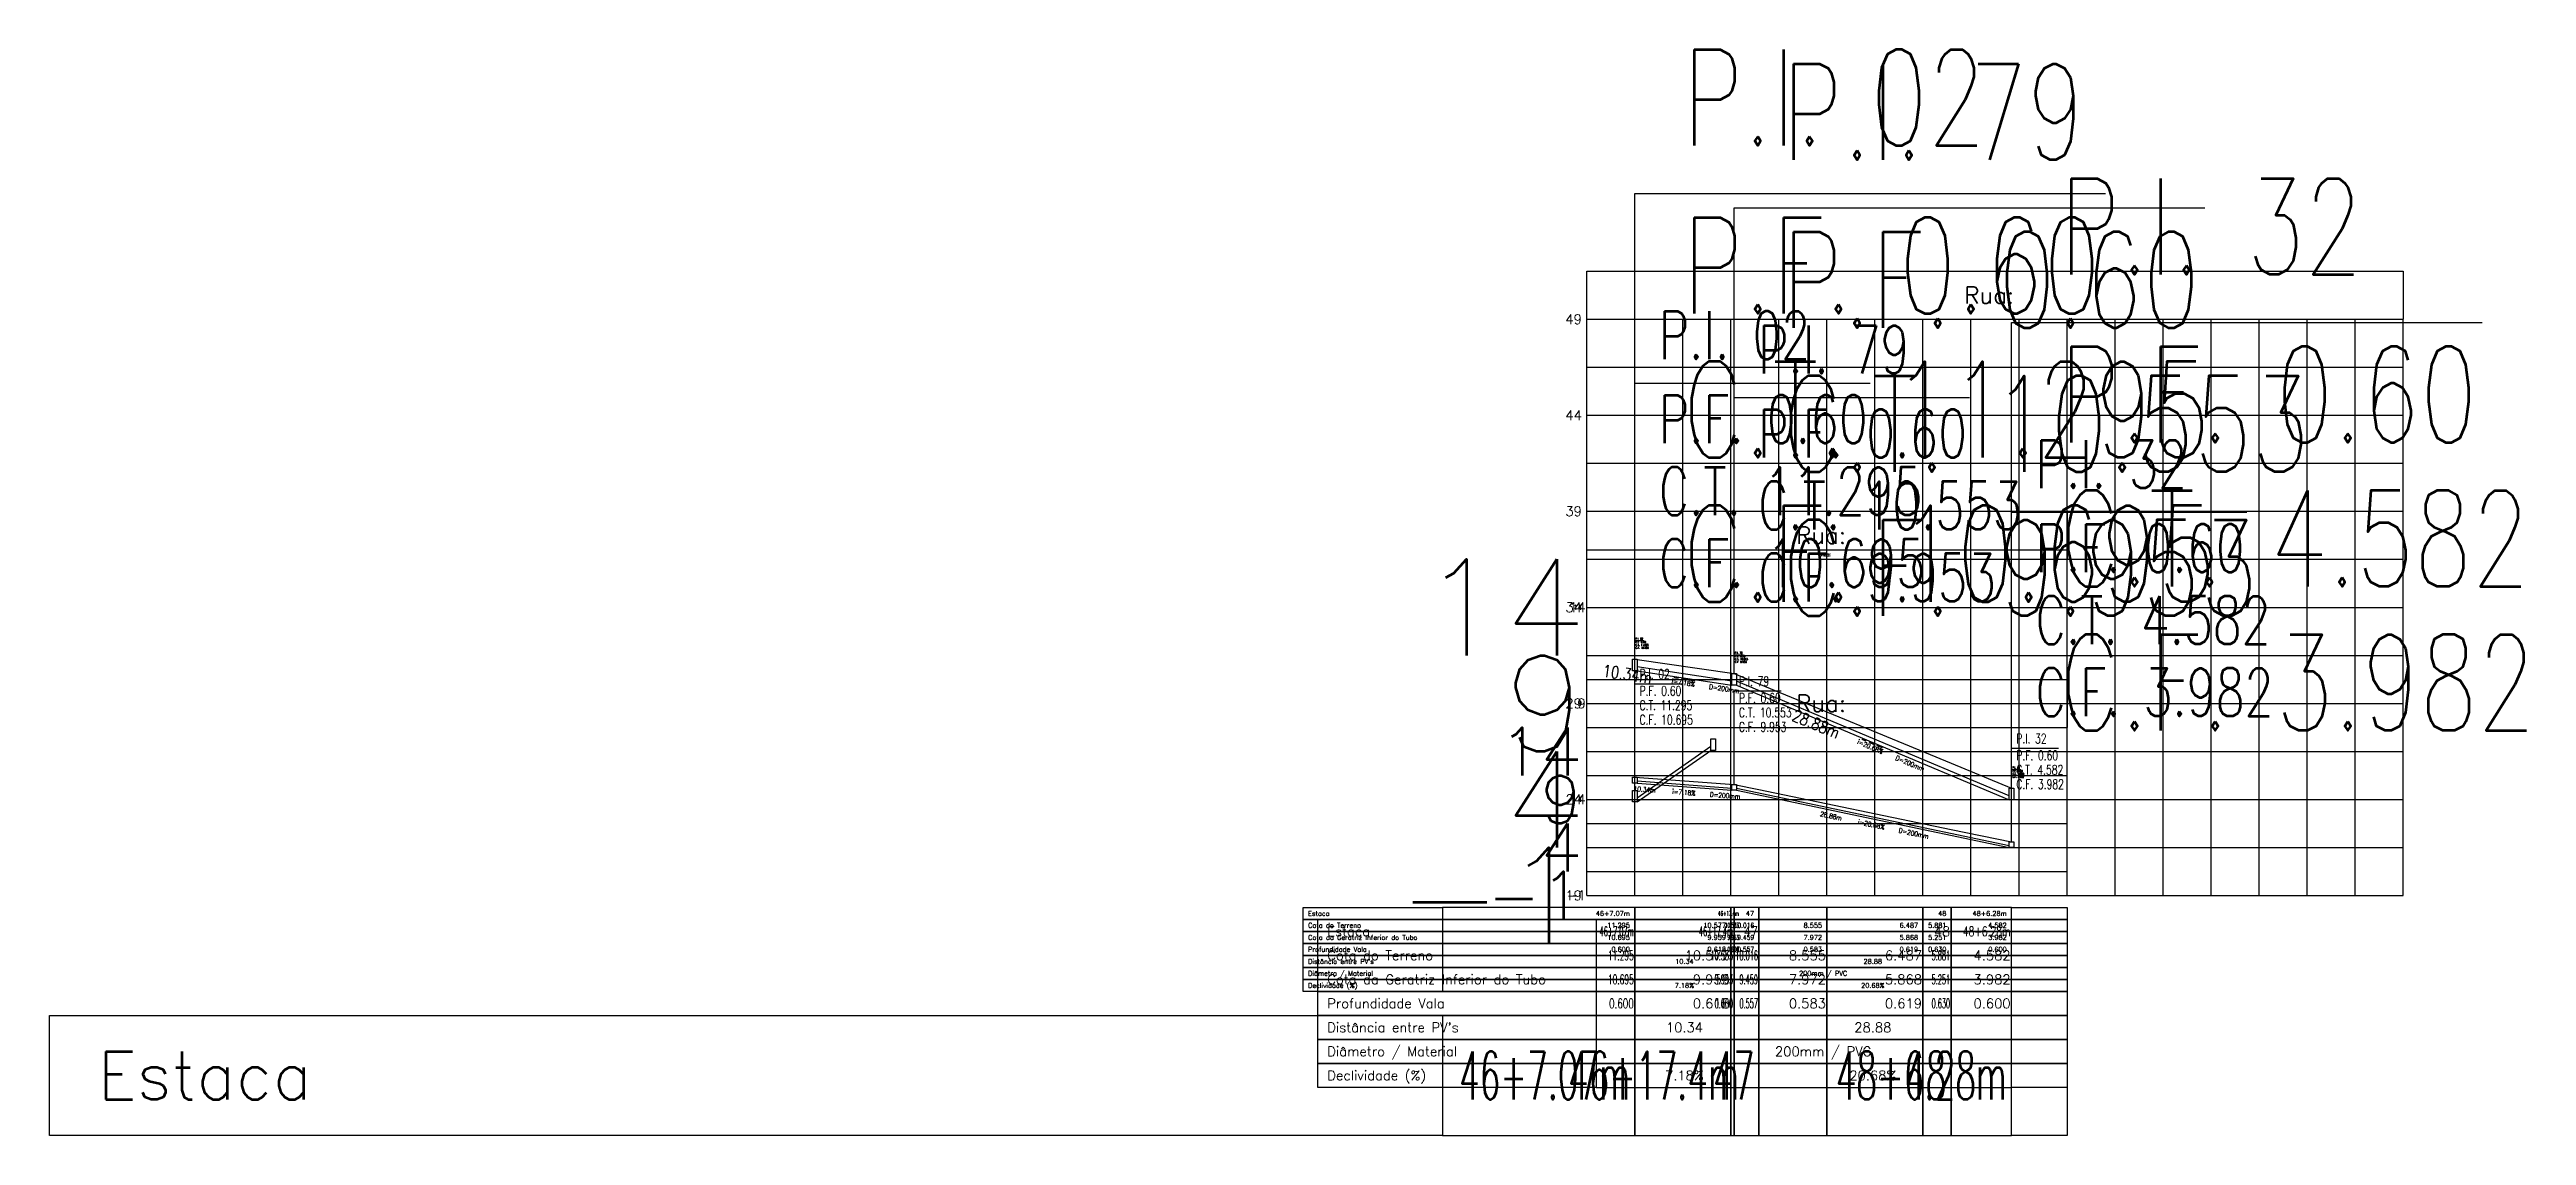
# Model space of a CAD drawing. Extents: x -289 to 361868, y -200 to 7352041.
# Drawn here: x -160 to 97.8, y -25 to 88.1 of the extents above; entities that cross this region are included whole.
import ezdxf
from ezdxf.enums import TextEntityAlignment as Align

# ---------------------------------------------------------------- set-up
doc = ezdxf.new("R2010")
doc.units = 0
for name, color, linetype in [('PS_IND_COMPRIMENTO', 7, 'Continuous'), ('PS_IND_DIAMETRO', 7, 'Continuous'), ('PS_IND_FLUXO', 3, 'Continuous'), ('PS_IND_INCLINACAO', 7, 'Continuous'), ('PS_PERFIL_CAIXAS', 7, 'Continuous'), ('PS_PERFIL_COTA_LIN', 7, 'Continuous'), ('PS_PERFIL_COTA_TXT', 5, 'Continuous'), ('PS_PERFIL_GRADE', 8, 'Continuous'), ('PS_PERFIL_TERRENO', 3, 'Continuous'), ('PS_PERFIL_TITULOS', 5, 'Continuous'), ('PS_PERFIL_TUBO', 7, 'Continuous'), ('PS_PONTOS_IDENTIFICACAO_LIN', 7, 'Continuous'), ('PS_PONTOS_IDENTIFICACAO_TXT', 7, 'Continuous')]:
    doc.layers.add(name, color=color, linetype=linetype)
doc.styles.add('ROMANS', font='ROMANS.shx', dxfattribs={"height": 2})

msp = doc.modelspace()

# ---------------------------------------------------------------- texts
at = {"layer": 'PS_IND_COMPRIMENTO', "style": 'ROMANS', "width": 0.8}
for s, height, rotation, p in [('10.34m', 1.25, 351.4144, (4.23, 23.04)), ('10.34m', 0.1, 351.4144, (9.31, 22.67)), ('10.34m', 0.1, 351.4144, (9.31, 22.67)), ('10.34m', 0.1, 351.4144, (9.31, 22.67)), ('10.34m', 0.1, 351.4144, (9.31, 22.67)), ('28.88m', 1.25, 337.1784, (23.88, 17.85)), ('28.88m', 0.1, 337.1784, (28.87, 16.19)), ('28.88m', 0.1, 337.1784, (28.87, 16.19)), ('28.88m', 0.1, 337.1784, (28.87, 16.19)), ('28.88m', 0.1, 337.1784, (28.87, 16.19)), ('10.34m', 0.5, 355.683, (6.03, 11.03)), ('10.34m', 0.5, 355.683, (6.03, 11.03)), ('28.88m', 0.5, 348.1182, (25.43, 8.27)), ('28.88m', 0.5, 348.1182, (25.43, 8.27))]:
    msp.add_text(s, height=height, rotation=rotation, dxfattribs=at).set_placement(p, align=Align.MIDDLE_CENTER)
at = {"layer": 'PS_IND_DIAMETRO', "style": 'ROMANS', "width": 0.8}
for height, rotation, p in [(0.1, 351.4144, (10.97, 22.42)), (0.1, 351.4144, (10.97, 22.42)), (0.1, 351.4144, (10.97, 22.42)), (0.1, 351.4144, (10.97, 22.42)), (0.5, 351.4144, (14.32, 21.51)), (0.1, 337.1784, (30.49, 15.51)), (0.1, 337.1784, (30.49, 15.51)), (0.1, 337.1784, (30.49, 15.51)), (0.1, 337.1784, (30.49, 15.51)), (0.5, 337.1784, (33.65, 13.74)), (0.5, 355.683, (14.4, 10.4)), (0.5, 355.683, (14.4, 10.4)), (0.5, 348.1182, (34.04, 6.46)), (0.5, 348.1182, (34.04, 6.46))]:
    msp.add_text('D=200mm', height=height, rotation=rotation, dxfattribs=at).set_placement(p, align=Align.MIDDLE_CENTER)
at = {"layer": 'PS_IND_INCLINACAO', "style": 'ROMANS', "width": 0.8}
for s, height, rotation, p in [('i=7.18%', 0.5, 351.4144, (10.06, 22.16)), ('i=7.18%', 0.1, 351.4144, (10.12, 22.55)), ('i=7.18%', 0.1, 351.4144, (10.12, 22.55)), ('i=7.18%', 0.1, 351.4144, (10.12, 22.55)), ('i=7.18%', 0.1, 351.4144, (10.12, 22.55)), ('i=20.68%', 0.5, 337.1784, (29.51, 15.49)), ('i=20.68%', 0.1, 337.1784, (29.66, 15.86)), ('i=20.68%', 0.1, 337.1784, (29.66, 15.86)), ('i=20.68%', 0.1, 337.1784, (29.66, 15.86)), ('i=20.68%', 0.1, 337.1784, (29.66, 15.86)), ('i=7.18%', 0.5, 355.683, (10.12, 10.73)), ('i=7.18%', 0.5, 355.683, (10.12, 10.73)), ('i=20.68%', 0.5, 348.1182, (29.63, 7.38)), ('i=20.68%', 0.5, 348.1182, (29.63, 7.38))]:
    msp.add_text(s, height=height, rotation=rotation, dxfattribs=at).set_placement(p, align=Align.MIDDLE_CENTER)
at = {"layer": 'PS_PERFIL_COTA_TXT', "style": 'ROMANS'}
for s, height, p in [('Estaca', 0.5, (-29, -1.88)), ('Cota do Terreno', 0.5, (-29, -3.12)), ('Cota da Geratriz Inferior do Tubo', 0.5, (-29, -4.38)), ('Estaca', 1, (-27, -3.75)), ('Estaca', 1, (-27, -3.75)), ('Estaca', 1, (-27, -3.75)), ('Profundidade Vala', 0.5, (-29, -5.62)), ("Distância entre PV's", 0.5, (-29, -6.88)), ('Cota do Terreno', 1, (-27, -6.25)), ('Cota do Terreno', 1, (-27, -6.25)), ('Cota do Terreno', 1, (-27, -6.25)), ('Diâmetro / Material', 0.5, (-29, -8.12)), ('Declividade (%)', 0.5, (-29, -9.38)), ('Cota da Geratriz Inferior do Tubo', 1, (-27, -8.75)), ('Cota da Geratriz Inferior do Tubo', 1, (-27, -8.75)), ('Cota da Geratriz Inferior do Tubo', 1, (-27, -8.75)), ('Profundidade Vala', 1, (-27, -11.25)), ('Profundidade Vala', 1, (-27, -11.25)), ('Profundidade Vala', 1, (-27, -11.25)), ("Distância entre PV's", 1, (-27, -13.75)), ("Distância entre PV's", 1, (-27, -13.75)), ("Distância entre PV's", 1, (-27, -13.75)), ('Estaca', 5, (-155, -18.75)), ('Estaca', 5, (-155, -18.75)), ('Diâmetro / Material', 1, (-27, -16.25)), ('Diâmetro / Material', 1, (-27, -16.25)), ('Diâmetro / Material', 1, (-27, -16.25)), ('Declividade (%)', 1, (-27, -18.75)), ('Declividade (%)', 1, (-27, -18.75)), ('Declividade (%)', 1, (-27, -18.75))]:
    msp.add_text(s, height=height, dxfattribs=at).set_placement(p, align=Align.MIDDLE_LEFT)
for s, height, p in [('46+7.07m', 0.5, (4.5, -1.88)), ('47', 0.5, (17.43, -1.88)), ('48', 0.5, (37.43, -1.88)), ('48+6.28m', 0.5, (43.72, -1.88)), ('11.295', 0.5, (4.5, -3.12)), ('10.695', 0.5, (4.5, -4.38)), ('10.577', 0.5, (14.5, -3.12)), ('9.959', 0.5, (14.5, -4.38)), ('8.555', 0.5, (24.5, -3.12)), ('7.972', 0.5, (24.5, -4.38)), ('5.868', 0.5, (34.5, -4.38)), ('6.487', 0.5, (34.5, -3.12)), ('4.582', 0.5, (43.72, -3.12)), ('3.982', 0.5, (43.72, -4.38)), ('0.600', 0.5, (4.5, -5.62)), ('10.577', 1, (14.9, -6.25)), ('10.577', 1, (14.9, -6.25)), ('10.577', 1, (14.9, -6.25)), ('0.618', 0.5, (14.5, -5.62)), ('8.555', 1, (24.9, -6.25)), ('8.555', 1, (24.9, -6.25)), ('8.555', 1, (24.9, -6.25)), ('0.583', 0.5, (24.5, -5.62)), ('6.487', 1, (34.9, -6.25)), ('6.487', 1, (34.9, -6.25)), ('6.487', 1, (34.9, -6.25)), ('0.619', 0.5, (34.5, -5.62)), ('4.582', 1, (44.12, -6.25)), ('4.582', 1, (44.12, -6.25)), ('4.582', 1, (44.12, -6.25)), ('0.600', 0.5, (43.72, -5.62)), ('9.959', 1, (14.9, -8.75)), ('9.959', 1, (14.9, -8.75)), ('9.959', 1, (14.9, -8.75)), ('7.972', 1, (24.9, -8.75)), ('7.972', 1, (24.9, -8.75)), ('7.972', 1, (24.9, -8.75)), ('5.868', 1, (34.9, -8.75)), ('5.868', 1, (34.9, -8.75)), ('5.868', 1, (34.9, -8.75)), ('3.982', 1, (44.12, -8.75)), ('3.982', 1, (44.12, -8.75)), ('3.982', 1, (44.12, -8.75)), ('0.618', 1, (14.9, -11.25)), ('0.618', 1, (14.9, -11.25)), ('0.618', 1, (14.9, -11.25)), ('0.583', 1, (24.9, -11.25)), ('0.583', 1, (24.9, -11.25)), ('0.583', 1, (24.9, -11.25)), ('0.619', 1, (34.9, -11.25)), ('0.619', 1, (34.9, -11.25)), ('0.619', 1, (34.9, -11.25)), ('0.600', 1, (44.12, -11.25)), ('0.600', 1, (44.12, -11.25)), ('0.600', 1, (44.12, -11.25))]:
    msp.add_text(s, height=height, dxfattribs=at).set_placement(p, align=Align.MIDDLE_RIGHT)
for s, height, width, p in [('46+17.4m', 0.5, 0.5, (15.84, -1.88)), ('46+7.07m', 1, 0.5, (4.9, -3.75)), ('46+7.07m', 1, 0.5, (4.9, -3.75)), ('46+7.07m', 1, 0.5, (4.9, -3.75)), ('46+17.4m', 1, 0.5, (15.24, -3.75)), ('46+17.4m', 1, 0.5, (15.24, -3.75)), ('46+17.4m', 1, 0.5, (15.24, -3.75)), ('10.553', 0.5, 0.5, (15.84, -3.12)), ('9.953', 0.5, 0.5, (15.84, -4.38)), ('10.016', 0.5, 0.741832, (17.43, -3.12)), ('9.459', 0.5, 0.865471, (17.43, -4.38)), ('47', 1, 0.865471, (17.83, -3.75)), ('47', 1, 0.865471, (17.83, -3.75)), ('47', 1, 0.865471, (17.83, -3.75)), ('5.881', 0.5, 0.97786, (37.43, -3.12)), ('5.251', 0.5, 0.97786, (37.43, -4.38)), ('48', 1, 0.97786, (37.83, -3.75)), ('48', 1, 0.97786, (37.83, -3.75)), ('48', 1, 0.97786, (37.83, -3.75)), ('48+6.28m', 1, 0.698169, (44.12, -3.75)), ('48+6.28m', 1, 0.698169, (44.12, -3.75)), ('48+6.28m', 1, 0.698169, (44.12, -3.75)), ('11.295', 1, 0.571429, (4.9, -6.25)), ('11.295', 1, 0.571429, (4.9, -6.25)), ('11.295', 1, 0.571429, (4.9, -6.25)), ('10.553', 1, 0.5, (15.24, -6.25)), ('10.553', 1, 0.5, (15.24, -6.25)), ('10.553', 1, 0.5, (15.24, -6.25)), ('0.600', 0.5, 0.5, (15.84, -5.62)), ('10.016', 1, 0.5, (17.83, -6.25)), ('10.016', 1, 0.5, (17.83, -6.25)), ('10.016', 1, 0.5, (17.83, -6.25)), ('0.557', 0.5, 0.865471, (17.43, -5.62)), ('0.630', 0.5, 0.97786, (37.43, -5.62)), ('5.881', 1, 0.5, (37.83, -6.25)), ('5.881', 1, 0.5, (37.83, -6.25)), ('5.881', 1, 0.5, (37.83, -6.25)), ('10.695', 1, 0.571429, (4.9, -8.75)), ('10.695', 1, 0.571429, (4.9, -8.75)), ('10.695', 1, 0.571429, (4.9, -8.75)), ('9.953', 1, 0.5, (15.24, -8.75)), ('9.953', 1, 0.5, (15.24, -8.75)), ('9.953', 1, 0.5, (15.24, -8.75)), ('9.459', 1, 0.5, (17.83, -8.75)), ('9.459', 1, 0.5, (17.83, -8.75)), ('9.459', 1, 0.5, (17.83, -8.75)), ('5.251', 1, 0.5, (37.83, -8.75)), ('5.251', 1, 0.5, (37.83, -8.75)), ('5.251', 1, 0.5, (37.83, -8.75)), ('0.600', 1, 0.666667, (4.9, -11.25)), ('0.600', 1, 0.666667, (4.9, -11.25)), ('0.600', 1, 0.666667, (4.9, -11.25)), ('0.600', 1, 0.5, (15.24, -11.25)), ('0.600', 1, 0.5, (15.24, -11.25)), ('0.600', 1, 0.5, (15.24, -11.25)), ('0.557', 1, 0.5, (17.83, -11.25)), ('0.557', 1, 0.5, (17.83, -11.25)), ('0.557', 1, 0.5, (17.83, -11.25)), ('0.630', 1, 0.5, (37.83, -11.25)), ('0.630', 1, 0.5, (37.83, -11.25)), ('0.630', 1, 0.5, (37.83, -11.25)), ('46+7.07m', 5, 0.5, (4.5, -18.75)), ('46+7.07m', 5, 0.5, (4.5, -18.75)), ('46+17.4m', 5, 0.5, (15.84, -18.75)), ('46+17.4m', 5, 0.5, (15.84, -18.75)), ('47', 5, 0.5, (17.43, -18.75)), ('47', 5, 0.5, (17.43, -18.75)), ('48+6.28m', 5, 0.5, (43.72, -18.75)), ('48+6.28m', 5, 0.5, (43.72, -18.75)), ('48', 5, 0.5, (37.43, -18.75)), ('48', 5, 0.5, (37.43, -18.75))]:
    msp.add_text(s, height=height, dxfattribs=dict(at, width=width)).set_placement(p, align=Align.MIDDLE_RIGHT)
for s, height, p in [('10.34', 0.5, (10.17, -6.88)), ('28.88', 0.5, (29.78, -6.88)), ('7.18%', 0.5, (10.17, -9.38)), ('200mm / PVC', 0.5, (24.61, -8.12)), ('20.68%', 0.5, (29.78, -9.38)), ('10.34', 1, (10.17, -13.75)), ('10.34', 1, (10.17, -13.75)), ('10.34', 1, (10.17, -13.75)), ('28.88', 1, (29.78, -13.75)), ('28.88', 1, (29.78, -13.75)), ('28.88', 1, (29.78, -13.75)), ('200mm / PVC', 1, (24.61, -16.25)), ('200mm / PVC', 1, (24.61, -16.25)), ('200mm / PVC', 1, (24.61, -16.25)), ('7.18%', 1, (10.17, -18.75)), ('7.18%', 1, (10.17, -18.75)), ('7.18%', 1, (10.17, -18.75)), ('20.68%', 1, (29.78, -18.75)), ('20.68%', 1, (29.78, -18.75)), ('20.68%', 1, (29.78, -18.75))]:
    msp.add_text(s, height=height, dxfattribs=at).set_placement(p, align=Align.MIDDLE_CENTER)
at = {"layer": 'PS_PERFIL_GRADE', "style": 'ROMANS'}
for s, p in [('49', (-0.5, 60)), ('44', (-0.5, 50)), ('39', (-0.5, 40)), ('34', (-0.5, 30)), ('29', (-0.5, 20)), ('24', (-0.5, 10)), ('19', (-0.5, 0))]:
    msp.add_text(s, height=1, dxfattribs=at).set_placement(p, align=Align.MIDDLE_RIGHT)
at = {"layer": 'PS_PERFIL_TITULOS', "style": 'ROMANS'}
for height, p in [(1.75, (42.5, 62.5)), (1.75, (25, 37.5)), (0.35, (25, 35.5)), (0.35, (25, 35.5)), (0.35, (25, 35.5)), (0.35, (25, 35.5)), (1.75, (25, 20)), (1.75, (25, 20))]:
    msp.add_text('Rua: ', height=height, dxfattribs=at).set_placement(p, align=Align.MIDDLE_CENTER)
at = {"layer": 'PS_PONTOS_IDENTIFICACAO_TXT', "style": 'ROMANS', "width": 0.7}
for s, height, p in [('P.I. 02', 10, (10, 78.09)), ('P.I. 79', 10, (20.34, 76.61)), ('P.I. 32', 10, (49.22, 64.66)), ('P.F. 0.60', 10, (10, 60.59)), ('P.F. 0.60', 10, (20.34, 59.11)), ('P.I. 02', 5, (7.5, 55.84)), ('P.I. 79', 5, (17.84, 54.36)), ('P.F. 0.60', 10, (49.22, 47.16)), ('C.T. 11.295', 10, (10, 45.59)), ('P.F. 0.60', 5, (7.5, 47.09)), ('C.T. 10.553', 10, (20.34, 44.11)), ('P.F. 0.60', 5, (17.84, 45.61)), ('P.I. 32', 5, (46.72, 42.41)), ('C.T. 11.295', 5, (7.5, 39.59)), ('C.T. 10.553', 5, (17.84, 38.11)), ('C.T. 4.582', 10, (49.22, 32.16)), ('C.F. 10.695', 10, (10, 30.59)), ('C.F. 9.953', 10, (20.34, 29.11)), ('C.F. 10.695', 5, (7.5, 32.09)), ('P.F. 0.60', 5, (46.72, 33.66)), ('C.F. 9.953', 5, (17.84, 30.61)), ('C.T. 4.582', 5, (46.72, 26.16)), ('P.I. 02', 0.2, (5.1, 26.64)), ('P.I. 02', 0.2, (5.1, 26.64)), ('P.I. 02', 0.2, (5.1, 26.64)), ('P.F. 0.60', 0.2, (5.1, 26.29)), ('P.F. 0.60', 0.2, (5.1, 26.29)), ('P.F. 0.60', 0.2, (5.1, 26.29)), ('C.T. 11.295', 0.2, (5.1, 25.99)), ('C.T. 11.295', 0.2, (5.1, 25.99)), ('C.T. 11.295', 0.2, (5.1, 25.99)), ('C.F. 10.695', 0.2, (5.1, 25.69)), ('C.F. 10.695', 0.2, (5.1, 25.69)), ('C.F. 10.695', 0.2, (5.1, 25.69)), ('C.F. 3.982', 10, (49.22, 17.16)), ('P.I. 02', 1, (5.5, 22.55)), ('P.I. 02', 1, (5.5, 22.55)), ('P.I. 79', 0.2, (15.44, 25.16)), ('P.I. 79', 0.2, (15.44, 25.16)), ('P.I. 79', 0.2, (15.44, 25.16)), ('P.F. 0.60', 0.2, (15.44, 24.81)), ('P.F. 0.60', 0.2, (15.44, 24.81)), ('P.F. 0.60', 0.2, (15.44, 24.81)), ('C.T. 10.553', 0.2, (15.44, 24.51)), ('C.T. 10.553', 0.2, (15.44, 24.51)), ('C.T. 10.553', 0.2, (15.44, 24.51)), ('C.F. 9.953', 0.2, (15.44, 24.21)), ('C.F. 9.953', 0.2, (15.44, 24.21)), ('C.F. 9.953', 0.2, (15.44, 24.21)), ('C.F. 3.982', 5, (46.72, 18.66)), ('P.F. 0.60', 1, (5.5, 20.8)), ('P.F. 0.60', 1, (5.5, 20.8)), ('P.I. 79', 1, (15.84, 21.8)), ('P.I. 79', 1, (15.84, 21.8)), ('P.F. 0.60', 1, (15.84, 20.05)), ('P.F. 0.60', 1, (15.84, 20.05)), ('C.T. 11.295', 1, (5.5, 19.3)), ('C.T. 11.295', 1, (5.5, 19.3)), ('C.F. 10.695', 1, (5.5, 17.8)), ('C.F. 10.695', 1, (5.5, 17.8)), ('C.T. 10.553', 1, (15.84, 18.55)), ('C.T. 10.553', 1, (15.84, 18.55)), ('C.F. 9.953', 1, (15.84, 17.05)), ('C.F. 9.953', 1, (15.84, 17.05)), ('P.I. 32', 1, (44.72, 15.83)), ('P.I. 32', 1, (44.72, 15.83)), ('P.I. 32', 0.2, (44.32, 13.21)), ('P.I. 32', 0.2, (44.32, 13.21)), ('P.I. 32', 0.2, (44.32, 13.21)), ('P.F. 0.60', 0.2, (44.32, 12.86)), ('P.F. 0.60', 0.2, (44.32, 12.86)), ('P.F. 0.60', 0.2, (44.32, 12.86)), ('C.T. 4.582', 1, (44.72, 12.58)), ('C.T. 4.582', 1, (44.72, 12.58)), ('P.F. 0.60', 1, (44.72, 14.08)), ('P.F. 0.60', 1, (44.72, 14.08)), ('C.T. 4.582', 0.2, (44.32, 12.56)), ('C.T. 4.582', 0.2, (44.32, 12.56)), ('C.T. 4.582', 0.2, (44.32, 12.56)), ('C.F. 3.982', 0.2, (44.32, 12.26)), ('C.F. 3.982', 0.2, (44.32, 12.26)), ('C.F. 3.982', 0.2, (44.32, 12.26)), ('C.F. 3.982', 1, (44.72, 11.08)), ('C.F. 3.982', 1, (44.72, 11.08))]:
    msp.add_text(s, height=height, dxfattribs=at).set_placement(p)

# ---------------------------------------------------------------- blocks, each defined once
blk = doc.blocks.new('*U3648')
at = {"layer": 'PS_PERFIL_GRADE', "linetype": 'Continuous'}
for p, q in [((0, 0), (0, 35)), ((0, 35), (50, 35)), ((5, 0), (5, 35)), ((10, 0), (10, 35)), ((15, 0), (15, 35)), ((20, 0), (20, 35)), ((25, 0), (25, 35)), ((30, 0), (30, 35)), ((35, 0), (35, 35)), ((40, 0), (40, 35)), ((45, 0), (45, 35)), ((50, 0), (50, 35)), ((0, 30), (50, 30)), ((0, 25), (50, 25)), ((0, 20), (50, 20)), ((0, 15), (50, 15)), ((0, 10), (50, 10)), ((0, 5), (50, 5)), ((0, 0), (50, 0))]:
    blk.add_line(p, q, dxfattribs=at)
blk.add_lwpolyline([(0, 35), (0, 40), (50, 40), (50, 35)], dxfattribs=at)
at = {"layer": 'PS_PERFIL_GRADE', "style": 'ROMANS'}
for s, p in [('14', (-0.5, 30)), ('9', (-0.5, 20)), ('4', (-0.5, 10)), ('-1', (-0.5, 0))]:
    blk.add_text(s, height=0.5, dxfattribs=at).set_placement(p, align=Align.MIDDLE_RIGHT)
blk = doc.blocks.new('*U3653')
at = {"layer": 'PS_PERFIL_GRADE', "linetype": 'Continuous'}
for p, q in [((0, 0), (0, 35)), ((0, 35), (50, 35)), ((5, 0), (5, 35)), ((10, 0), (10, 35)), ((15, 0), (15, 35)), ((20, 0), (20, 35)), ((25, 0), (25, 35)), ((30, 0), (30, 35)), ((35, 0), (35, 35)), ((40, 0), (40, 35)), ((45, 0), (45, 35)), ((50, 0), (50, 35)), ((0, 30), (50, 30)), ((0, 25), (50, 25)), ((0, 20), (50, 20)), ((0, 15), (50, 15)), ((0, 10), (50, 10)), ((0, 5), (50, 5)), ((0, 0), (50, 0))]:
    blk.add_line(p, q, dxfattribs=at)
blk.add_lwpolyline([(0, 35), (0, 36), (50, 36), (50, 35)], dxfattribs=at)
at = {"layer": 'PS_PERFIL_GRADE', "style": 'ROMANS'}
for s, p in [('14', (-0.1, 30)), ('9', (-0.1, 20)), ('4', (-0.1, 10)), ('-1', (-0.1, 0))]:
    blk.add_text(s, height=1, dxfattribs=at).set_placement(p, align=Align.MIDDLE_RIGHT)
blk = doc.blocks.new('*U3654')
at = {"layer": 'PS_PERFIL_GRADE', "linetype": 'Continuous'}
for p, q in [((0, 0), (0, 35)), ((0, 35), (50, 35)), ((5, 0), (5, 35)), ((10, 0), (10, 35)), ((15, 0), (15, 35)), ((20, 0), (20, 35)), ((25, 0), (25, 35)), ((30, 0), (30, 35)), ((35, 0), (35, 35)), ((40, 0), (40, 35)), ((45, 0), (45, 35)), ((50, 0), (50, 35)), ((0, 30), (50, 30)), ((0, 25), (50, 25)), ((0, 20), (50, 20)), ((0, 15), (50, 15)), ((0, 10), (50, 10)), ((0, 5), (50, 5)), ((0, 0), (50, 0))]:
    blk.add_line(p, q, dxfattribs=at)
blk.add_lwpolyline([(0, 35), (0, 36), (50, 36), (50, 35)], dxfattribs=at)
at = {"layer": 'PS_PERFIL_GRADE', "style": 'ROMANS'}
for s, p in [('14', (-0.1, 30)), ('9', (-0.1, 20)), ('4', (-0.1, 10)), ('-1', (-0.1, 0))]:
    blk.add_text(s, height=10, dxfattribs=at).set_placement(p, align=Align.MIDDLE_RIGHT)
blk = doc.blocks.new('*U3656')
at = {"layer": 'PS_PERFIL_GRADE', "linetype": 'Continuous'}
for p, q in [((0, 0), (0, 35)), ((0, 35), (50, 35)), ((5, 0), (5, 35)), ((10, 0), (10, 35)), ((15, 0), (15, 35)), ((20, 0), (20, 35)), ((25, 0), (25, 35)), ((30, 0), (30, 35)), ((35, 0), (35, 35)), ((40, 0), (40, 35)), ((45, 0), (45, 35)), ((50, 0), (50, 35)), ((0, 30), (50, 30)), ((0, 25), (50, 25)), ((0, 20), (50, 20)), ((0, 15), (50, 15)), ((0, 10), (50, 10)), ((0, 5), (50, 5)), ((0, 0), (50, 0))]:
    blk.add_line(p, q, dxfattribs=at)
blk.add_lwpolyline([(0, 35), (0, 36), (50, 36), (50, 35)], dxfattribs=at)
at = {"layer": 'PS_PERFIL_GRADE', "style": 'ROMANS'}
for s, p in [('14', (-0.1, 30)), ('9', (-0.1, 20)), ('4', (-0.1, 10)), ('-1', (-0.1, 0))]:
    blk.add_text(s, height=1, dxfattribs=at).set_placement(p, align=Align.MIDDLE_RIGHT)
blk = doc.blocks.new('*U3661')
at = {"layer": 'PS_PERFIL_GRADE', "linetype": 'Continuous'}
for p, q in [((0, 0), (0, 17.5)), ((0, 17.5), (50, 17.5)), ((5, 0), (5, 17.5)), ((10, 0), (10, 17.5)), ((15, 0), (15, 17.5)), ((20, 0), (20, 17.5)), ((25, 0), (25, 17.5)), ((30, 0), (30, 17.5)), ((35, 0), (35, 17.5)), ((40, 0), (40, 17.5)), ((45, 0), (45, 17.5)), ((50, 0), (50, 17.5)), ((0, 15), (50, 15)), ((0, 12.5), (50, 12.5)), ((0, 10), (50, 10)), ((0, 7.5), (50, 7.5)), ((0, 5), (50, 5)), ((0, 2.5), (50, 2.5)), ((0, 0), (50, 0))]:
    blk.add_line(p, q, dxfattribs=at)
blk.add_lwpolyline([(0, 17.5), (0, 22.5), (50, 22.5), (50, 17.5)], dxfattribs=at)
at = {"layer": 'PS_PERFIL_GRADE', "style": 'ROMANS'}
for s, p in [('14', (-0.5, 15)), ('9', (-0.5, 10)), ('4', (-0.5, 5)), ('-1', (-0.5, 0))]:
    blk.add_text(s, height=5, dxfattribs=at).set_placement(p, align=Align.MIDDLE_RIGHT)
blk = doc.blocks.new('*U3662')
at = {"layer": 'PS_PERFIL_GRADE', "linetype": 'Continuous'}
for p, q in [((0, 0), (0, 17.5)), ((0, 17.5), (50, 17.5)), ((5, 0), (5, 17.5)), ((10, 0), (10, 17.5)), ((15, 0), (15, 17.5)), ((20, 0), (20, 17.5)), ((25, 0), (25, 17.5)), ((30, 0), (30, 17.5)), ((35, 0), (35, 17.5)), ((40, 0), (40, 17.5)), ((45, 0), (45, 17.5)), ((50, 0), (50, 17.5)), ((0, 15), (50, 15)), ((0, 12.5), (50, 12.5)), ((0, 10), (50, 10)), ((0, 7.5), (50, 7.5)), ((0, 5), (50, 5)), ((0, 2.5), (50, 2.5)), ((0, 0), (50, 0))]:
    blk.add_line(p, q, dxfattribs=at)
blk.add_lwpolyline([(0, 17.5), (0, 22.5), (50, 22.5), (50, 17.5)], dxfattribs=at)
at = {"layer": 'PS_PERFIL_GRADE', "style": 'ROMANS'}
for s, p in [('14', (-0.5, 15)), ('9', (-0.5, 10)), ('4', (-0.5, 5)), ('-1', (-0.5, 0))]:
    blk.add_text(s, height=5, dxfattribs=at).set_placement(p, align=Align.MIDDLE_RIGHT)
blk = doc.blocks.new('*U3663')
at = {"layer": 'PS_PERFIL_GRADE', "linetype": 'Continuous'}
for p, q in [((0, 0), (0, 35)), ((0, 35), (50, 35)), ((5, 0), (5, 35)), ((10, 0), (10, 35)), ((15, 0), (15, 35)), ((20, 0), (20, 35)), ((25, 0), (25, 35)), ((30, 0), (30, 35)), ((35, 0), (35, 35)), ((40, 0), (40, 35)), ((45, 0), (45, 35)), ((50, 0), (50, 35)), ((0, 30), (50, 30)), ((0, 25), (50, 25)), ((0, 20), (50, 20)), ((0, 15), (50, 15)), ((0, 10), (50, 10)), ((0, 5), (50, 5)), ((0, 0), (50, 0))]:
    blk.add_line(p, q, dxfattribs=at)
blk.add_lwpolyline([(0, 35), (0, 36), (50, 36), (50, 35)], dxfattribs=at)
at = {"layer": 'PS_PERFIL_GRADE', "style": 'ROMANS'}
for s, p in [('14', (-0.1, 30)), ('9', (-0.1, 20)), ('4', (-0.1, 10)), ('-1', (-0.1, 0))]:
    blk.add_text(s, height=1, dxfattribs=at).set_placement(p, align=Align.MIDDLE_RIGHT)

# ---------------------------------------------------------------- linework, layer by layer
at = {"layer": 'PS_IND_FLUXO'}
for points in [[(7.48, 21.79, 0, 0, 0), (11.44, 21.19, 0.5, 0, 0), (12.42, 21.04, 0, 0, 0)], [(9.61, 22.48, 0, 0, 0), (10.4, 22.36, 0.1, 0, 0), (10.6, 22.33, 0, 0, 0)], [(9.61, 22.48, 0, 0, 0), (10.4, 22.36, 0.1, 0, 0), (10.6, 22.33, 0, 0, 0)], [(9.61, 22.48, 0, 0, 0), (10.4, 22.36, 0.1, 0, 0), (10.6, 22.33, 0, 0, 0)], [(9.61, 22.48, 0, 0, 0), (10.4, 22.36, 0.1, 0, 0), (10.6, 22.33, 0, 0, 0)], [(26.91, 15.77, 0, 0, 0), (30.6, 14.22, 0.5, 0, 0), (31.52, 13.83, 0, 0, 0)], [(29.14, 15.91, 0, 0, 0), (29.88, 15.6, 0.1, 0, 0), (30.06, 15.53, 0, 0, 0)], [(29.14, 15.91, 0, 0, 0), (29.88, 15.6, 0.1, 0, 0), (30.06, 15.53, 0, 0, 0)], [(29.14, 15.91, 0, 0, 0), (29.88, 15.6, 0.1, 0, 0), (30.06, 15.53, 0, 0, 0)], [(29.14, 15.91, 0, 0, 0), (29.88, 15.6, 0.1, 0, 0), (30.06, 15.53, 0, 0, 0)], [(7.57, 10.17, 0, 0, 0), (11.56, 9.87, 0.5, 0, 0), (12.55, 9.79, 0, 0, 0)], [(7.57, 10.17, 0, 0, 0), (11.56, 9.87, 0.5, 0, 0), (12.55, 9.79, 0, 0, 0)], [(27.03, 7.16, 0, 0, 0), (30.95, 6.34, 0.5, 0, 0), (31.93, 6.13, 0, 0, 0)], [(27.03, 7.16, 0, 0, 0), (30.95, 6.34, 0.5, 0, 0), (31.93, 6.13, 0, 0, 0)]]:
    msp.add_lwpolyline(points, format="xyseb", dxfattribs=at)
at = {"layer": 'PS_PERFIL_CAIXAS', "linetype": 'Continuous'}
for points in [[(4.75, 24.59), (5.25, 24.59), (5.25, 23.39), (4.75, 23.39)], [(4.75, 24.59), (5.25, 24.59), (5.25, 23.39), (4.75, 23.39)], [(4.75, 24.59), (5.25, 24.59), (5.25, 23.39), (4.75, 23.39)], [(4.75, 24.59), (5.25, 24.59), (5.25, 23.39), (4.75, 23.39)], [(4.75, 24.59), (5.25, 24.59), (5.25, 23.39), (4.75, 23.39)], [(15.09, 23.11), (15.59, 23.11), (15.59, 21.91), (15.09, 21.91)], [(15.09, 23.11), (15.59, 23.11), (15.59, 21.91), (15.09, 21.91)], [(15.09, 23.11), (15.59, 23.11), (15.59, 21.91), (15.09, 21.91)], [(15.09, 23.11), (15.59, 23.11), (15.59, 21.91), (15.09, 21.91)], [(15.09, 23.11), (15.59, 23.11), (15.59, 21.91), (15.09, 21.91)], [(12.92, 16.3), (13.42, 16.3), (13.42, 15.1), (12.92, 15.1)], [(4.75, 12.3), (5.25, 12.3), (5.25, 11.7), (4.75, 11.7)], [(4.75, 12.3), (5.25, 12.3), (5.25, 11.7), (4.75, 11.7)], [(4.75, 10.94), (5.25, 10.94), (5.25, 9.74), (4.75, 9.74)], [(15.09, 11.55), (15.59, 11.55), (15.59, 10.95), (15.09, 10.95)], [(15.09, 11.55), (15.59, 11.55), (15.59, 10.95), (15.09, 10.95)], [(43.97, 11.16), (44.47, 11.16), (44.47, 9.96), (43.97, 9.96)], [(43.97, 11.16), (44.47, 11.16), (44.47, 9.96), (43.97, 9.96)], [(43.97, 11.16), (44.47, 11.16), (44.47, 9.96), (43.97, 9.96)], [(43.97, 11.16), (44.47, 11.16), (44.47, 9.96), (43.97, 9.96)], [(43.97, 11.16), (44.47, 11.16), (44.47, 9.96), (43.97, 9.96)], [(43.97, 5.58), (44.47, 5.58), (44.47, 4.98), (43.97, 4.98)], [(43.97, 5.58), (44.47, 5.58), (44.47, 4.98), (43.97, 4.98)]]:
    msp.add_lwpolyline(points, close=True, dxfattribs=at)
at = {"layer": 'PS_PERFIL_COTA_LIN', "linetype": 'Continuous'}
for points in [[(-15, -1.25), (-15, -2.5), (-29.5, -2.5), (-29.5, -1.25)], [(-15, -2.5), (-15, -3.75), (-29.5, -3.75), (-29.5, -2.5)], [(1, -2.5), (1, -5), (-28, -5), (-28, -2.5)], [(1, -2.5), (1, -5), (-28, -5), (-28, -2.5)], [(1, -2.5), (1, -5), (-28, -5), (-28, -2.5)], [(-15, -1.25), (-15, -2.5), (5, -2.5), (5, -1.25)], [(-15, -2.5), (-15, -3.75), (5, -3.75), (5, -2.5)], [(1, -2.5), (1, -5), (5, -5), (5, -2.5)], [(1, -2.5), (1, -5), (5, -5), (5, -2.5)], [(1, -2.5), (1, -5), (5, -5), (5, -2.5)], [(5, -1.25), (5, -2.5), (15, -2.5), (15, -1.25)], [(5, -2.5), (5, -3.75), (15, -3.75), (15, -2.5)], [(5, -2.5), (5, -5), (15, -5), (15, -2.5)], [(5, -2.5), (5, -5), (15, -5), (15, -2.5)], [(5, -2.5), (5, -5), (15, -5), (15, -2.5)], [(15, -1.25), (15, -2.5), (15.34, -2.5), (15.34, -1.25)], [(15, -2.5), (15, -3.75), (15.34, -3.75), (15.34, -2.5)], [(15, -2.5), (15, -5), (15.34, -5), (15.34, -2.5)], [(15, -2.5), (15, -5), (15.34, -5), (15.34, -2.5)], [(15, -2.5), (15, -5), (15.34, -5), (15.34, -2.5)], [(15.34, -1.25), (15.34, -2.5), (17.93, -2.5), (17.93, -1.25)], [(15.34, -2.5), (15.34, -3.75), (17.93, -3.75), (17.93, -2.5)], [(15.34, -2.5), (15.34, -5), (17.93, -5), (17.93, -2.5)], [(15.34, -2.5), (15.34, -5), (17.93, -5), (17.93, -2.5)], [(15.34, -2.5), (15.34, -5), (17.93, -5), (17.93, -2.5)], [(17.93, -1.25), (17.93, -2.5), (25, -2.5), (25, -1.25)], [(17.93, -2.5), (17.93, -3.75), (25, -3.75), (25, -2.5)], [(17.93, -2.5), (17.93, -5), (25, -5), (25, -2.5)], [(17.93, -2.5), (17.93, -5), (25, -5), (25, -2.5)], [(17.93, -2.5), (17.93, -5), (25, -5), (25, -2.5)], [(25, -1.25), (25, -2.5), (35, -2.5), (35, -1.25)], [(25, -2.5), (25, -3.75), (35, -3.75), (35, -2.5)], [(25, -2.5), (25, -5), (35, -5), (35, -2.5)], [(25, -2.5), (25, -5), (35, -5), (35, -2.5)], [(25, -2.5), (25, -5), (35, -5), (35, -2.5)], [(35, -1.25), (35, -2.5), (37.93, -2.5), (37.93, -1.25)], [(35, -2.5), (35, -3.75), (37.93, -3.75), (37.93, -2.5)], [(35, -2.5), (35, -5), (37.93, -5), (37.93, -2.5)], [(35, -2.5), (35, -5), (37.93, -5), (37.93, -2.5)], [(35, -2.5), (35, -5), (37.93, -5), (37.93, -2.5)], [(37.93, -1.25), (37.93, -2.5), (44.22, -2.5), (44.22, -1.25)], [(37.93, -2.5), (37.93, -3.75), (44.22, -3.75), (44.22, -2.5)], [(37.93, -2.5), (37.93, -5), (44.22, -5), (44.22, -2.5)], [(37.93, -2.5), (37.93, -5), (44.22, -5), (44.22, -2.5)], [(37.93, -2.5), (37.93, -5), (44.22, -5), (44.22, -2.5)], [(50, -1.25), (50, -2.5), (44.22, -2.5), (44.22, -1.25)], [(50, -2.5), (50, -3.75), (44.22, -3.75), (44.22, -2.5)], [(50, -2.5), (50, -5), (44.22, -5), (44.22, -2.5)], [(50, -2.5), (50, -5), (44.22, -5), (44.22, -2.5)], [(50, -2.5), (50, -5), (44.22, -5), (44.22, -2.5)], [(-15, -3.75), (-15, -5), (-29.5, -5), (-29.5, -3.75)], [(-15, -5), (-15, -6.25), (-29.5, -6.25), (-29.5, -5)], [(1, -5), (1, -7.5), (-28, -7.5), (-28, -5)], [(1, -5), (1, -7.5), (-28, -7.5), (-28, -5)], [(1, -5), (1, -7.5), (-28, -7.5), (-28, -5)], [(-15, -3.75), (-15, -5), (5, -5), (5, -3.75)], [(-15, -5), (-15, -6.25), (5, -6.25), (5, -5)], [(1, -5), (1, -7.5), (5, -7.5), (5, -5)], [(1, -5), (1, -7.5), (5, -7.5), (5, -5)], [(1, -5), (1, -7.5), (5, -7.5), (5, -5)], [(5, -3.75), (5, -5), (15, -5), (15, -3.75)], [(5, -5), (5, -6.25), (15, -6.25), (15, -5)], [(5, -5), (5, -7.5), (15, -7.5), (15, -5)], [(5, -5), (5, -7.5), (15, -7.5), (15, -5)], [(5, -5), (5, -7.5), (15, -7.5), (15, -5)], [(15, -3.75), (15, -5), (15.34, -5), (15.34, -3.75)], [(15, -5), (15, -6.25), (15.34, -6.25), (15.34, -5)], [(15, -5), (15, -7.5), (15.34, -7.5), (15.34, -5)], [(15, -5), (15, -7.5), (15.34, -7.5), (15.34, -5)], [(15, -5), (15, -7.5), (15.34, -7.5), (15.34, -5)], [(15.34, -3.75), (15.34, -5), (17.93, -5), (17.93, -3.75)], [(15.34, -5), (15.34, -6.25), (17.93, -6.25), (17.93, -5)], [(15.34, -5), (15.34, -7.5), (17.93, -7.5), (17.93, -5)], [(15.34, -5), (15.34, -7.5), (17.93, -7.5), (17.93, -5)], [(15.34, -5), (15.34, -7.5), (17.93, -7.5), (17.93, -5)], [(17.93, -3.75), (17.93, -5), (25, -5), (25, -3.75)], [(17.93, -5), (17.93, -6.25), (25, -6.25), (25, -5)], [(17.93, -5), (17.93, -7.5), (25, -7.5), (25, -5)], [(17.93, -5), (17.93, -7.5), (25, -7.5), (25, -5)], [(17.93, -5), (17.93, -7.5), (25, -7.5), (25, -5)], [(25, -3.75), (25, -5), (35, -5), (35, -3.75)], [(25, -5), (25, -6.25), (35, -6.25), (35, -5)], [(25, -5), (25, -7.5), (35, -7.5), (35, -5)], [(25, -5), (25, -7.5), (35, -7.5), (35, -5)], [(25, -5), (25, -7.5), (35, -7.5), (35, -5)], [(35, -3.75), (35, -5), (37.93, -5), (37.93, -3.75)], [(35, -5), (35, -6.25), (37.93, -6.25), (37.93, -5)], [(35, -5), (35, -7.5), (37.93, -7.5), (37.93, -5)], [(35, -5), (35, -7.5), (37.93, -7.5), (37.93, -5)], [(35, -5), (35, -7.5), (37.93, -7.5), (37.93, -5)], [(37.93, -3.75), (37.93, -5), (44.22, -5), (44.22, -3.75)], [(37.93, -5), (37.93, -6.25), (44.22, -6.25), (44.22, -5)], [(37.93, -5), (37.93, -7.5), (44.22, -7.5), (44.22, -5)], [(37.93, -5), (37.93, -7.5), (44.22, -7.5), (44.22, -5)], [(37.93, -5), (37.93, -7.5), (44.22, -7.5), (44.22, -5)], [(50, -3.75), (50, -5), (44.22, -5), (44.22, -3.75)], [(50, -5), (50, -6.25), (44.22, -6.25), (44.22, -5)], [(50, -5), (50, -7.5), (44.22, -7.5), (44.22, -5)], [(50, -5), (50, -7.5), (44.22, -7.5), (44.22, -5)], [(50, -5), (50, -7.5), (44.22, -7.5), (44.22, -5)], [(-15, -6.25), (-15, -7.5), (-29.5, -7.5), (-29.5, -6.25)], [(-15, -7.5), (-15, -8.75), (-29.5, -8.75), (-29.5, -7.5)], [(1, -7.5), (1, -10), (-28, -10), (-28, -7.5)], [(1, -7.5), (1, -10), (-28, -10), (-28, -7.5)], [(1, -7.5), (1, -10), (-28, -10), (-28, -7.5)], [(-15, -6.25), (-15, -7.5), (5, -7.5), (5, -6.25)], [(-15, -7.5), (-15, -8.75), (5, -8.75), (5, -7.5)], [(1, -7.5), (1, -10), (5, -10), (5, -7.5)], [(1, -7.5), (1, -10), (5, -10), (5, -7.5)], [(1, -7.5), (1, -10), (5, -10), (5, -7.5)], [(5, -6.25), (5, -7.5), (15.34, -7.5), (15.34, -6.25)], [(5, -7.5), (5, -8.75), (44.22, -8.75), (44.22, -7.5)], [(5, -7.5), (5, -10), (15, -10), (15, -7.5)], [(5, -7.5), (5, -10), (15, -10), (15, -7.5)], [(5, -7.5), (5, -10), (15, -10), (15, -7.5)], [(15, -7.5), (15, -10), (15.34, -10), (15.34, -7.5)], [(15, -7.5), (15, -10), (15.34, -10), (15.34, -7.5)], [(15, -7.5), (15, -10), (15.34, -10), (15.34, -7.5)], [(15.34, -6.25), (15.34, -7.5), (44.22, -7.5), (44.22, -6.25)], [(15.34, -7.5), (15.34, -10), (17.93, -10), (17.93, -7.5)], [(15.34, -7.5), (15.34, -10), (17.93, -10), (17.93, -7.5)], [(15.34, -7.5), (15.34, -10), (17.93, -10), (17.93, -7.5)], [(17.93, -7.5), (17.93, -10), (25, -10), (25, -7.5)], [(17.93, -7.5), (17.93, -10), (25, -10), (25, -7.5)], [(17.93, -7.5), (17.93, -10), (25, -10), (25, -7.5)], [(25, -7.5), (25, -10), (35, -10), (35, -7.5)], [(25, -7.5), (25, -10), (35, -10), (35, -7.5)], [(25, -7.5), (25, -10), (35, -10), (35, -7.5)], [(35, -7.5), (35, -10), (37.93, -10), (37.93, -7.5)], [(35, -7.5), (35, -10), (37.93, -10), (37.93, -7.5)], [(35, -7.5), (35, -10), (37.93, -10), (37.93, -7.5)], [(37.93, -7.5), (37.93, -10), (44.22, -10), (44.22, -7.5)], [(37.93, -7.5), (37.93, -10), (44.22, -10), (44.22, -7.5)], [(37.93, -7.5), (37.93, -10), (44.22, -10), (44.22, -7.5)], [(50, -6.25), (50, -7.5), (44.22, -7.5), (44.22, -6.25)], [(50, -7.5), (50, -8.75), (44.22, -8.75), (44.22, -7.5)], [(50, -7.5), (50, -10), (44.22, -10), (44.22, -7.5)], [(50, -7.5), (50, -10), (44.22, -10), (44.22, -7.5)], [(50, -7.5), (50, -10), (44.22, -10), (44.22, -7.5)], [(-15, -8.75), (-15, -10), (-29.5, -10), (-29.5, -8.75)], [(1, -10), (1, -12.5), (-28, -12.5), (-28, -10)], [(1, -10), (1, -12.5), (-28, -12.5), (-28, -10)], [(1, -10), (1, -12.5), (-28, -12.5), (-28, -10)], [(-15, -8.75), (-15, -10), (5, -10), (5, -8.75)], [(1, -10), (1, -12.5), (5, -12.5), (5, -10)], [(1, -10), (1, -12.5), (5, -12.5), (5, -10)], [(1, -10), (1, -12.5), (5, -12.5), (5, -10)], [(5, -8.75), (5, -10), (15.34, -10), (15.34, -8.75)], [(5, -10), (5, -12.5), (15, -12.5), (15, -10)], [(5, -10), (5, -12.5), (15, -12.5), (15, -10)], [(5, -10), (5, -12.5), (15, -12.5), (15, -10)], [(15, -10), (15, -12.5), (15.34, -12.5), (15.34, -10)], [(15, -10), (15, -12.5), (15.34, -12.5), (15.34, -10)], [(15, -10), (15, -12.5), (15.34, -12.5), (15.34, -10)], [(15.34, -8.75), (15.34, -10), (44.22, -10), (44.22, -8.75)], [(15.34, -10), (15.34, -12.5), (17.93, -12.5), (17.93, -10)], [(15.34, -10), (15.34, -12.5), (17.93, -12.5), (17.93, -10)], [(15.34, -10), (15.34, -12.5), (17.93, -12.5), (17.93, -10)], [(17.93, -10), (17.93, -12.5), (25, -12.5), (25, -10)], [(17.93, -10), (17.93, -12.5), (25, -12.5), (25, -10)], [(17.93, -10), (17.93, -12.5), (25, -12.5), (25, -10)], [(25, -10), (25, -12.5), (35, -12.5), (35, -10)], [(25, -10), (25, -12.5), (35, -12.5), (35, -10)], [(25, -10), (25, -12.5), (35, -12.5), (35, -10)], [(35, -10), (35, -12.5), (37.93, -12.5), (37.93, -10)], [(35, -10), (35, -12.5), (37.93, -12.5), (37.93, -10)], [(35, -10), (35, -12.5), (37.93, -12.5), (37.93, -10)], [(37.93, -10), (37.93, -12.5), (44.22, -12.5), (44.22, -10)], [(37.93, -10), (37.93, -12.5), (44.22, -12.5), (44.22, -10)], [(37.93, -10), (37.93, -12.5), (44.22, -12.5), (44.22, -10)], [(50, -8.75), (50, -10), (44.22, -10), (44.22, -8.75)], [(50, -10), (50, -12.5), (44.22, -12.5), (44.22, -10)], [(50, -10), (50, -12.5), (44.22, -12.5), (44.22, -10)], [(50, -10), (50, -12.5), (44.22, -12.5), (44.22, -10)], [(-15, -12.5), (-15, -25), (-160, -25), (-160, -12.5)], [(-15, -12.5), (-15, -25), (-160, -25), (-160, -12.5)], [(1, -12.5), (1, -15), (-28, -15), (-28, -12.5)], [(1, -12.5), (1, -15), (-28, -15), (-28, -12.5)], [(1, -12.5), (1, -15), (-28, -15), (-28, -12.5)], [(-15, -12.5), (-15, -25), (5, -25), (5, -12.5)], [(-15, -12.5), (-15, -25), (5, -25), (5, -12.5)], [(1, -12.5), (1, -15), (5, -15), (5, -12.5)], [(1, -12.5), (1, -15), (5, -15), (5, -12.5)], [(1, -12.5), (1, -15), (5, -15), (5, -12.5)], [(5, -12.5), (5, -15), (15.34, -15), (15.34, -12.5)], [(5, -12.5), (5, -15), (15.34, -15), (15.34, -12.5)], [(5, -12.5), (5, -25), (15, -25), (15, -12.5)], [(5, -12.5), (5, -25), (15, -25), (15, -12.5)], [(5, -12.5), (5, -15), (15.34, -15), (15.34, -12.5)], [(15, -12.5), (15, -25), (15.34, -25), (15.34, -12.5)], [(15, -12.5), (15, -25), (15.34, -25), (15.34, -12.5)], [(15.34, -12.5), (15.34, -15), (44.22, -15), (44.22, -12.5)], [(15.34, -12.5), (15.34, -15), (44.22, -15), (44.22, -12.5)], [(15.34, -12.5), (15.34, -25), (17.93, -25), (17.93, -12.5)], [(15.34, -12.5), (15.34, -25), (17.93, -25), (17.93, -12.5)], [(15.34, -12.5), (15.34, -15), (44.22, -15), (44.22, -12.5)], [(17.93, -12.5), (17.93, -25), (25, -25), (25, -12.5)], [(17.93, -12.5), (17.93, -25), (25, -25), (25, -12.5)], [(25, -12.5), (25, -25), (35, -25), (35, -12.5)], [(25, -12.5), (25, -25), (35, -25), (35, -12.5)], [(35, -12.5), (35, -25), (37.93, -25), (37.93, -12.5)], [(35, -12.5), (35, -25), (37.93, -25), (37.93, -12.5)], [(37.93, -12.5), (37.93, -25), (44.22, -25), (44.22, -12.5)], [(37.93, -12.5), (37.93, -25), (44.22, -25), (44.22, -12.5)], [(50, -12.5), (50, -15), (44.22, -15), (44.22, -12.5)], [(50, -12.5), (50, -15), (44.22, -15), (44.22, -12.5)], [(50, -12.5), (50, -25), (44.22, -25), (44.22, -12.5)], [(50, -12.5), (50, -25), (44.22, -25), (44.22, -12.5)], [(50, -12.5), (50, -15), (44.22, -15), (44.22, -12.5)], [(1, -15), (1, -17.5), (-28, -17.5), (-28, -15)], [(1, -15), (1, -17.5), (-28, -17.5), (-28, -15)], [(1, -15), (1, -17.5), (-28, -17.5), (-28, -15)], [(1, -15), (1, -17.5), (5, -17.5), (5, -15)], [(1, -15), (1, -17.5), (5, -17.5), (5, -15)], [(1, -15), (1, -17.5), (5, -17.5), (5, -15)], [(5, -15), (5, -17.5), (44.22, -17.5), (44.22, -15)], [(5, -15), (5, -17.5), (44.22, -17.5), (44.22, -15)], [(5, -15), (5, -17.5), (44.22, -17.5), (44.22, -15)], [(50, -15), (50, -17.5), (44.22, -17.5), (44.22, -15)], [(50, -15), (50, -17.5), (44.22, -17.5), (44.22, -15)], [(50, -15), (50, -17.5), (44.22, -17.5), (44.22, -15)], [(1, -17.5), (1, -20), (-28, -20), (-28, -17.5)], [(1, -17.5), (1, -20), (-28, -20), (-28, -17.5)], [(1, -17.5), (1, -20), (-28, -20), (-28, -17.5)], [(1, -17.5), (1, -20), (5, -20), (5, -17.5)], [(1, -17.5), (1, -20), (5, -20), (5, -17.5)], [(1, -17.5), (1, -20), (5, -20), (5, -17.5)], [(5, -17.5), (5, -20), (15.34, -20), (15.34, -17.5)], [(5, -17.5), (5, -20), (15.34, -20), (15.34, -17.5)], [(5, -17.5), (5, -20), (15.34, -20), (15.34, -17.5)], [(15.34, -17.5), (15.34, -20), (44.22, -20), (44.22, -17.5)], [(15.34, -17.5), (15.34, -20), (44.22, -20), (44.22, -17.5)], [(15.34, -17.5), (15.34, -20), (44.22, -20), (44.22, -17.5)], [(50, -17.5), (50, -20), (44.22, -20), (44.22, -17.5)], [(50, -17.5), (50, -20), (44.22, -20), (44.22, -17.5)], [(50, -17.5), (50, -20), (44.22, -20), (44.22, -17.5)]]:
    msp.add_lwpolyline(points, close=True, dxfattribs=at)
for points in [[(-15, -7.5), (5, -7.5)], [(5, -6.25), (15, -6.25)], [(5, -7.5), (15, -7.5)], [(5, -7.5), (15, -7.5)], [(15.34, -6.25), (17.93, -6.25)], [(15.34, -7.5), (17.93, -7.5)], [(15.34, -7.5), (17.93, -7.5)], [(17.93, -6.25), (25, -6.25)], [(17.93, -7.5), (25, -7.5)], [(17.93, -7.5), (25, -7.5)], [(25, -6.25), (35, -6.25)], [(25, -7.5), (35, -7.5)], [(25, -7.5), (35, -7.5)], [(35, -6.25), (37.93, -6.25)], [(35, -7.5), (37.93, -7.5)], [(35, -7.5), (37.93, -7.5)], [(37.93, -6.25), (44.22, -6.25)], [(37.93, -7.5), (44.22, -7.5)], [(37.93, -7.5), (44.22, -7.5)], [(-15, -8.75), (5, -8.75)], [(5, -8.75), (15, -8.75)], [(5, -8.75), (15, -8.75)], [(5, -10), (15, -10)], [(15.34, -8.75), (17.93, -8.75)], [(15.34, -8.75), (17.93, -8.75)], [(15.34, -10), (17.93, -10)], [(17.93, -8.75), (25, -8.75)], [(17.93, -8.75), (25, -8.75)], [(17.93, -10), (25, -10)], [(25, -8.75), (35, -8.75)], [(25, -8.75), (35, -8.75)], [(25, -10), (35, -10)], [(35, -8.75), (37.93, -8.75)], [(35, -8.75), (37.93, -8.75)], [(35, -10), (37.93, -10)], [(37.93, -8.75), (44.22, -8.75)], [(37.93, -8.75), (44.22, -8.75)], [(37.93, -10), (44.22, -10)], [(5, -12.5), (15, -12.5)], [(5, -12.5), (15, -12.5)], [(5, -12.5), (15, -12.5)], [(15.34, -12.5), (17.93, -12.5)], [(15.34, -12.5), (17.93, -12.5)], [(15.34, -12.5), (17.93, -12.5)], [(17.93, -12.5), (25, -12.5)], [(17.93, -12.5), (25, -12.5)], [(17.93, -12.5), (25, -12.5)], [(25, -12.5), (35, -12.5)], [(25, -12.5), (35, -12.5)], [(25, -12.5), (35, -12.5)], [(35, -12.5), (37.93, -12.5)], [(35, -12.5), (37.93, -12.5)], [(35, -12.5), (37.93, -12.5)], [(37.93, -12.5), (44.22, -12.5)], [(37.93, -12.5), (44.22, -12.5)], [(37.93, -12.5), (44.22, -12.5)], [(1, -15), (5, -15)], [(1, -15), (5, -15)], [(1, -15), (5, -15)], [(5, -15), (15, -15)], [(5, -15), (15, -15)], [(5, -15), (15, -15)], [(5, -15), (15, -15)], [(5, -15), (15, -15)], [(5, -15), (15, -15)], [(15.34, -15), (17.93, -15)], [(15.34, -15), (17.93, -15)], [(15.34, -15), (17.93, -15)], [(15.34, -15), (17.93, -15)], [(15.34, -15), (17.93, -15)], [(15.34, -15), (17.93, -15)], [(17.93, -15), (25, -15)], [(17.93, -15), (25, -15)], [(17.93, -15), (25, -15)], [(17.93, -15), (25, -15)], [(17.93, -15), (25, -15)], [(17.93, -15), (25, -15)], [(25, -15), (35, -15)], [(25, -15), (35, -15)], [(25, -15), (35, -15)], [(25, -15), (35, -15)], [(25, -15), (35, -15)], [(25, -15), (35, -15)], [(35, -15), (37.93, -15)], [(35, -15), (37.93, -15)], [(35, -15), (37.93, -15)], [(35, -15), (37.93, -15)], [(35, -15), (37.93, -15)], [(35, -15), (37.93, -15)], [(37.93, -15), (44.22, -15)], [(37.93, -15), (44.22, -15)], [(37.93, -15), (44.22, -15)], [(37.93, -15), (44.22, -15)], [(37.93, -15), (44.22, -15)], [(37.93, -15), (44.22, -15)], [(1, -17.5), (5, -17.5)], [(1, -17.5), (5, -17.5)], [(1, -17.5), (5, -17.5)], [(5, -17.5), (15, -17.5)], [(5, -17.5), (15, -17.5)], [(5, -17.5), (15, -17.5)], [(5, -17.5), (15, -17.5)], [(5, -17.5), (15, -17.5)], [(5, -17.5), (15, -17.5)], [(15.34, -17.5), (17.93, -17.5)], [(15.34, -17.5), (17.93, -17.5)], [(15.34, -17.5), (17.93, -17.5)], [(15.34, -17.5), (17.93, -17.5)], [(15.34, -17.5), (17.93, -17.5)], [(15.34, -17.5), (17.93, -17.5)], [(17.93, -17.5), (25, -17.5)], [(17.93, -17.5), (25, -17.5)], [(17.93, -17.5), (25, -17.5)], [(17.93, -17.5), (25, -17.5)], [(17.93, -17.5), (25, -17.5)], [(17.93, -17.5), (25, -17.5)], [(25, -17.5), (35, -17.5)], [(25, -17.5), (35, -17.5)], [(25, -17.5), (35, -17.5)], [(25, -17.5), (35, -17.5)], [(25, -17.5), (35, -17.5)], [(25, -17.5), (35, -17.5)], [(35, -17.5), (37.93, -17.5)], [(35, -17.5), (37.93, -17.5)], [(35, -17.5), (37.93, -17.5)], [(35, -17.5), (37.93, -17.5)], [(35, -17.5), (37.93, -17.5)], [(35, -17.5), (37.93, -17.5)], [(37.93, -17.5), (44.22, -17.5)], [(37.93, -17.5), (44.22, -17.5)], [(37.93, -17.5), (44.22, -17.5)], [(37.93, -17.5), (44.22, -17.5)], [(37.93, -17.5), (44.22, -17.5)], [(37.93, -17.5), (44.22, -17.5)], [(5, -20), (15, -20)], [(5, -20), (15, -20)], [(5, -20), (15, -20)], [(15.34, -20), (17.93, -20)], [(15.34, -20), (17.93, -20)], [(15.34, -20), (17.93, -20)], [(17.93, -20), (25, -20)], [(17.93, -20), (25, -20)], [(17.93, -20), (25, -20)], [(25, -20), (35, -20)], [(25, -20), (35, -20)], [(25, -20), (35, -20)], [(35, -20), (37.93, -20)], [(35, -20), (37.93, -20)], [(35, -20), (37.93, -20)], [(37.93, -20), (44.22, -20)], [(37.93, -20), (44.22, -20)], [(37.93, -20), (44.22, -20)]]:
    msp.add_lwpolyline(points, dxfattribs=at)
at = {"layer": 'PS_PERFIL_GRADE', "linetype": 'Continuous'}
for p, q in [((0, 0), (0, 60)), ((0, 60), (85, 60)), ((5, 0), (5, 60)), ((10, 0), (10, 60)), ((15, 0), (15, 60)), ((20, 0), (20, 60)), ((25, 0), (25, 60)), ((30, 0), (30, 60)), ((35, 0), (35, 60)), ((40, 0), (40, 60)), ((45, 0), (45, 60)), ((50, 0), (50, 60)), ((55, 0), (55, 60)), ((60, 0), (60, 60)), ((65, 0), (65, 60)), ((70, 0), (70, 60)), ((75, 0), (75, 60)), ((80, 0), (80, 60)), ((85, 0), (85, 60)), ((0, 55), (85, 55)), ((0, 50), (85, 50)), ((0, 45), (85, 45)), ((0, 40), (85, 40)), ((0, 35), (85, 35)), ((0, 30), (85, 30)), ((0, 25), (85, 25)), ((0, 20), (85, 20)), ((0, 15), (85, 15)), ((0, 10), (85, 10)), ((0, 5), (85, 5)), ((0, 0), (85, 0))]:
    msp.add_line(p, q, dxfattribs=at)
msp.add_lwpolyline([(0, 60), (0, 65), (85, 65), (85, 60)], dxfattribs=at)
at = {"layer": 'PS_PERFIL_TERRENO', "linetype": 'Continuous'}
for points in [[(5, 24.59), (5, 24.59), (5, 24.59), (15.34, 23.11), (15.34, 23.11), (15.34, 23.11), (15.34, 23.11), (15.34, 23.11), (17.93, 22.03), (17.93, 22.03), (37.93, 13.76), (37.93, 13.76), (44.22, 11.16), (44.22, 11.16), (44.22, 11.16)], [(5, 24.59), (5, 24.59), (5, 24.59), (15.34, 23.11), (15.34, 23.11), (15.34, 23.11), (15.34, 23.11), (15.34, 23.11), (17.93, 22.03), (17.93, 22.03), (37.93, 13.76), (37.93, 13.76), (44.22, 11.16), (44.22, 11.16), (44.22, 11.16)], [(5, 24.59), (5, 24.59), (5, 24.59), (15.34, 23.11), (15.34, 23.11), (15.34, 23.11), (15.34, 23.11), (15.34, 23.11), (17.93, 22.03), (17.93, 22.03), (37.93, 13.76), (37.93, 13.76), (44.22, 11.16), (44.22, 11.16), (44.22, 11.16)], [(5, 24.59), (5, 24.59), (5, 24.59), (15.34, 23.11), (15.34, 23.11), (15.34, 23.11), (15.34, 23.11), (15.34, 23.11), (17.93, 22.03), (17.93, 22.03), (37.93, 13.76), (37.93, 13.76), (44.22, 11.16), (44.22, 11.16), (44.22, 11.16)], [(5, 24.59), (5, 24.59), (5, 24.59), (15.34, 23.11), (15.34, 23.11), (15.34, 23.11), (15.34, 23.11), (15.34, 23.11), (17.93, 22.03), (17.93, 22.03), (37.93, 13.76), (37.93, 13.76), (44.22, 11.16), (44.22, 11.16), (44.22, 11.16)], [(5, 12.3), (5, 12.3), (5, 12.3), (15.34, 11.55), (15.34, 11.55), (15.34, 11.55), (15.34, 11.55), (15.34, 11.55), (17.93, 11.02), (17.93, 11.02), (37.93, 6.88), (37.93, 6.88), (44.22, 5.58), (44.22, 5.58), (44.22, 5.58)], [(5, 12.3), (5, 12.3), (5, 12.3), (15.34, 11.55), (15.34, 11.55), (15.34, 11.55), (15.34, 11.55), (15.34, 11.55), (17.93, 11.02), (17.93, 11.02), (37.93, 6.88), (37.93, 6.88), (44.22, 5.58), (44.22, 5.58), (44.22, 5.58)]]:
    msp.add_lwpolyline(points, dxfattribs=at)
at = {"layer": 'PS_PERFIL_TUBO', "linetype": 'Continuous'}
for points in [[(5.25, 23.39), (15.09, 21.91), (15.09, 22.31), (5.25, 23.79)], [(5.25, 23.39), (15.09, 21.91), (15.09, 22.31), (5.25, 23.79)], [(5.25, 23.39), (15.09, 21.91), (15.09, 22.31), (5.25, 23.79)], [(5.25, 23.39), (15.09, 21.91), (15.09, 22.31), (5.25, 23.79)], [(5.25, 23.39), (15.09, 21.91), (15.09, 22.31), (5.25, 23.79)], [(15.59, 21.91), (43.97, 9.96), (43.97, 10.36), (15.59, 22.31)], [(15.59, 21.91), (43.97, 9.96), (43.97, 10.36), (15.59, 22.31)], [(15.59, 21.91), (43.97, 9.96), (43.97, 10.36), (15.59, 22.31)], [(15.59, 21.91), (43.97, 9.96), (43.97, 10.36), (15.59, 22.31)], [(15.59, 21.91), (43.97, 9.96), (43.97, 10.36), (15.59, 22.31)], [(5.25, 9.74), (12.92, 15.1), (12.92, 15.5), (5.25, 10.14)], [(5.25, 11.7), (15.09, 10.95), (15.09, 11.15), (5.25, 11.9)], [(5.25, 11.7), (15.09, 10.95), (15.09, 11.15), (5.25, 11.9)], [(15.59, 10.95), (43.97, 4.98), (43.97, 5.18), (15.59, 11.15)], [(15.59, 10.95), (43.97, 4.98), (43.97, 5.18), (15.59, 11.15)]]:
    msp.add_lwpolyline(points, close=True, dxfattribs=at)
at = {"layer": 'PS_PONTOS_IDENTIFICACAO_LIN', "linetype": 'Continuous'}
for points in [[(5, 24.59), (5, 73.09), (54, 73.09)], [(15.34, 23.11), (15.34, 71.61), (64.34, 71.61)], [(44.22, 11.16), (44.22, 59.66), (93.22, 59.66)], [(5, 24.59), (5, 53.34), (29.5, 53.34)], [(15.34, 23.11), (15.34, 51.86), (39.84, 51.86)], [(44.22, 11.16), (44.22, 39.91), (68.72, 39.91)], [(5, 24.59), (5, 26.54), (5.98, 26.54)], [(5, 24.59), (5, 26.54), (5.98, 26.54)], [(5, 24.59), (5, 26.54), (5.98, 26.54)], [(15.34, 23.11), (15.34, 25.06), (16.32, 25.06)], [(15.34, 23.11), (15.34, 25.06), (16.32, 25.06)], [(15.34, 23.11), (15.34, 25.06), (16.32, 25.06)], [(5, 12.3), (5, 22.05), (9.9, 22.05)], [(5, 12.3), (5, 22.05), (9.9, 22.05)], [(15.34, 11.55), (15.34, 21.3), (20.24, 21.3)], [(15.34, 11.55), (15.34, 21.3), (20.24, 21.3)], [(44.22, 5.58), (44.22, 15.33), (49.12, 15.33)], [(44.22, 5.58), (44.22, 15.33), (49.12, 15.33)], [(44.22, 11.16), (44.22, 13.11), (45.2, 13.11)], [(44.22, 11.16), (44.22, 13.11), (45.2, 13.11)], [(44.22, 11.16), (44.22, 13.11), (45.2, 13.11)]]:
    msp.add_lwpolyline(points, dxfattribs=at)

# ---------------------------------------------------------------- block references
at = {"layer": 'PS_PERFIL_GRADE'}
for name in ['*U3648', '*U3654', '*U3653', '*U3656', '*U3663', '*U3661', '*U3662']:
    msp.add_blockref(name, (0, 0), dxfattribs=at)

msp.set_redraw_order([(e.dxf.handle, doc.entitydb.next_handle()) for e in msp.query("TEXT MTEXT ATTDEF DIMENSION ARC_DIMENSION")])  # texts and dimensions are drawn at this point

doc.saveas('drawing.dxf')
